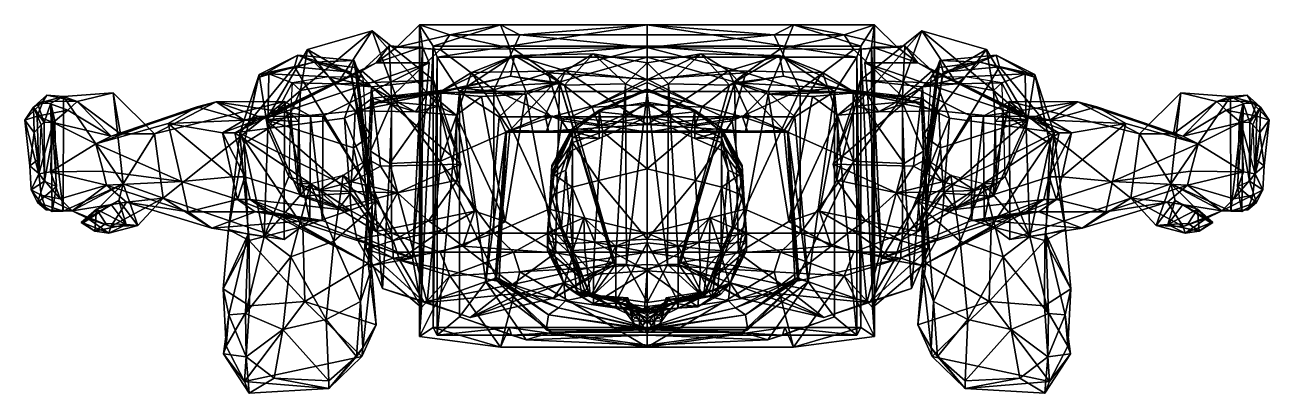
# Model space of a CAD drawing. Extents: x -3.92 to 3.92, y -1.16 to 1.17.
import ezdxf

# ---------------------------------------------------------------- set-up
doc = ezdxf.new("R2010")
doc.units = 0

# ---------------------------------------------------------------- blocks, each defined once
blk = doc.blocks.new('Cube')
at = {"layer": 'Meshes'}
mesh = blk.add_polyface(dxfattribs=at)
corners = [(-1.373372, 0.78206, 1.612115), (-1.706766, 0.781637, 2.048761), (-1.415087, 0.88395, 1.676785), (-1.577044, 0.88203, 2.254916), (-1.242259, 0.958495, 2.258084), (-1.432849, 1.021871, 1.68875), (-1.303426, 0.866958, 2.474197), (-1.609944, 0.567757, 2.657402), (-0.964696, 0.612161, 2.725745), (-1.180923, 0.60118, 0.977896), (-1.322887, 0.817465, 1.358009), (-0.853262, 0.817465, 1.349837), (-0.761695, 0.60118, 0.970737), (-0.931527, 0.441318, 0.678885), (-0.600835, 0.441318, 0.678885), (-1.105152, 0.721459, -0.763349), (-0.51345, 0.731569, -0.767346), (-0.834027, 0.82942, -1.277728), (-0.86511, 0.356437, -0.233447), (-0.641583, 0.450413, -0.233447), (-0.84071, 0.870977, 2.482102), (-0.801257, 0.958495, 2.285171), (-0.924187, 1.021871, 1.683001), (-1.34764, 0.886755, 1.50355), (-0.869228, 0.886755, 1.504915), (-0.535975, 0.415667, 2.956937), (-0.622229, 0.719049, 2.721795), (-1.735168, 0.631855, -6.793562), (-1.346424, 0.673793, -5.361043), (-1.173686, 0.142995, -5.408196), (-1.731555, 0.983348, -5.253246), (-1.310858, 0.51011, -4.377701), (-1.458907, 0.474171, -3.998127), (-1.202508, 0.451519, -4.069892), (-1.567257, 0.532761, -4.305936), (-1.376909, 0.598823, -3.689046), (-1.043315, 0.569351, -3.782417), (-1.729586, 0.531023, -3.540801), (-1.175863, 0.621556, -2.616659), (-0.76254, 0.584073, -2.769218), (-1.607751, 0.535326, -2.392582), (-1.298737, 0.601311, -1.408958), (-0.859678, 0.698916, -1.741445), (-0.550654, 0.656488, -1.990593), (-0.520507, 0.641489, -1.659853), (-1.301802, 0.161581, -1.34299)]
mesh.append_faces([[corners[k] for k in face] for face in [(0, 1, 2), (3, 4, 5), (2, 3, 5), (3, 6, 4), (7, 8, 6), (9, 10, 11), (12, 9, 11), (13, 9, 12), (14, 13, 12), (15, 16, 17), (16, 18, 19), (16, 15, 18), (4, 6, 20), (21, 4, 20), (22, 4, 21), (22, 5, 4), (23, 5, 22), (24, 23, 22), (25, 26, 8), (8, 20, 6), (8, 26, 20), (24, 11, 10), (23, 24, 10), (27, 28, 29), (28, 30, 31), (29, 28, 31), (31, 32, 33), (31, 34, 32), (33, 35, 36), (33, 32, 35), (35, 37, 38), (35, 38, 39), (36, 35, 39), (40, 41, 42), (38, 40, 42), (38, 42, 43), (39, 38, 43), (41, 15, 17), (42, 41, 17), (42, 17, 44), (43, 42, 44), (41, 45, 15)]])
mesh = blk.add_polyface(dxfattribs=at)
corners = [(-0.627398, -0.367466, 4.069356), (-0.599877, 0.064049, 3.818576), (-0.627398, -0.289998, 3.762071), (-0.599877, 0.124153, 4.125861), (-0.627398, -0.401982, 4.21578), (-0.599877, 0.135125, 4.272285), (-0.627398, -0.343069, 4.285899), (-0.601371, -0.054798, 4.390305), (-0.599877, 0.088533, 4.342404), (-0.622534, -0.238342, 4.357567), (-1.478766, -0.449127, 1.596035), (-1.415087, 0.88395, 1.676785), (-1.420644, -0.76095, 1.684977), (-1.373372, 0.78206, 1.612115), (-1.432849, 1.021871, 1.68875), (-1.609944, 0.567757, 2.657402), (-0.964695, -0.29284, 2.566086), (-0.964696, 0.612161, 2.725745), (-1.609349, -0.29284, 2.525285), (-0.620041, 0.351496, -0.053148), (-0.641583, 0.450413, -0.233447), (-0.86511, 0.356437, -0.233447), (-0.885078, 0.351496, -0.053148), (-0.636479, 0.345812, 0.154294), (-0.889989, 0.345812, 0.154294), (-0.931527, 0.441318, 0.678885), (-0.600835, 0.441318, 0.678885), (-1.322886, -0.936249, 1.358009), (-1.322887, 0.817465, 1.358009), (-1.180923, 0.60118, 0.977896), (-1.015113, -0.598255, 0.678885), (-0.932091, -0.57726, -0.035337), (-0.948697, -0.572765, -0.233447), (-1.679487, 0.13056, -6.709111), (-1.173686, 0.142995, -5.408196), (-1.571682, -0.036973, -5.329248), (-1.195858, 0.041894, -4.389563), (-1.377707, -0.21463, -4.356534), (-1.310858, 0.51011, -4.377701), (-1.087509, -0.153408, -4.101284), (-1.202508, 0.451519, -4.069892), (-1.043315, 0.569351, -3.782417), (-0.893692, -0.217705, -3.823261), (-0.76254, 0.584073, -2.769218), (-0.577051, -0.416924, -2.836332), (-0.550654, 0.656488, -1.990593), (-1.620253, 0.146846, -2.335595), (-1.301802, 0.161581, -1.34299), (-1.298737, 0.601311, -1.408958), (-1.385389, -0.729011, -1.520337), (-1.105152, 0.721459, -0.763349), (-1.432848, -0.944433, 1.698649), (-1.34764, 0.886755, 1.50355), (-0.616778, -0.139994, 2.871248), (-0.535975, 0.415667, 2.956937), (-1.347639, -0.886756, 1.50355)]
mesh.append_faces([[corners[k] for k in face] for face in [(0, 1, 2), (0, 3, 1), (4, 5, 3), (6, 5, 4), (7, 8, 6), (9, 7, 6), (10, 11, 12), (10, 13, 11), (12, 11, 14), (15, 16, 17), (15, 18, 16), (19, 20, 21), (22, 19, 21), (23, 19, 22), (24, 23, 22), (24, 25, 26), (23, 24, 26), (27, 28, 29), (30, 29, 25), (31, 24, 22), (32, 22, 21), (33, 34, 35), (35, 36, 37), (35, 34, 36), (34, 38, 36), (37, 36, 39), (36, 40, 39), (36, 38, 40), (40, 41, 42), (39, 40, 42), (42, 43, 44), (42, 41, 43), (44, 43, 45), (46, 47, 48), (46, 49, 47), (47, 21, 50), (47, 32, 21), (30, 25, 24), (51, 14, 52), (53, 17, 16), (53, 54, 17), (55, 52, 28)]])
mesh = blk.add_polyface(dxfattribs=at)
corners = [(-1.600108, -0.449704, 2.288909), (-1.242258, -0.560993, 2.299163), (-1.303425, -0.411623, 2.474197), (-1.420644, -0.76095, 1.684977), (-1.432848, -0.944433, 1.698649), (-1.432849, 1.021871, 1.68875), (-1.609349, -0.29284, 2.525285), (-0.964695, -0.29284, 2.566086), (-1.180922, -0.820662, 0.994879), (-0.853262, -0.936249, 1.349837), (-1.322886, -0.936249, 1.358009), (-0.761695, -0.964468, 0.98772), (-1.015113, -0.598255, 0.678885), (-0.600835, -0.916452, 0.678885), (-0.957576, -0.582432, 0.172104), (-0.840709, -0.411623, 2.466025), (-0.801257, -0.535571, 2.32625), (-0.924187, -1.011478, 1.6929), (-1.347639, -0.886756, 1.50355), (-0.869227, -0.886756, 1.504915), (-1.180923, 0.60118, 0.977896), (-0.932091, -0.57726, -0.035337), (-0.889989, 0.345812, 0.154294), (-0.948697, -0.572765, -0.233447), (-0.885078, 0.351496, -0.053148), (-1.377707, -0.21463, -4.356534), (-1.293105, -0.273221, -4.048725), (-1.599007, -0.339033, -4.000779), (-1.087509, -0.153408, -4.101284), (-1.161252, -0.373591, -3.754878), (-1.55919, -0.459217, -3.692497), (-0.893692, -0.217705, -3.823261), (-0.846769, -0.615182, -2.714307), (-1.40729, -0.724084, -2.60235), (-0.577051, -0.416924, -2.836332), (-0.589072, -0.700977, -1.882629), (-1.115148, -0.824245, -1.681281), (-1.666604, -0.63995, -2.502485), (-1.385389, -0.729011, -1.520337), (-0.796046, -0.671149, -1.005469), (-1.301802, 0.161581, -1.34299), (-1.34764, 0.886755, 1.50355), (-1.322887, 0.817465, 1.358009)]
mesh.append_faces([[corners[k] for k in face] for face in [(0, 1, 2), (3, 4, 1), (0, 3, 1), (3, 5, 4), (6, 2, 7), (8, 9, 10), (8, 11, 9), (12, 11, 8), (13, 12, 14), (1, 15, 2), (1, 16, 15), (17, 16, 1), (18, 19, 17), (7, 2, 15), (19, 10, 9), (19, 18, 10), (8, 10, 20), (12, 8, 20), (21, 14, 22), (23, 21, 24), (25, 26, 27), (25, 28, 26), (26, 29, 30), (27, 26, 30), (28, 31, 29), (26, 28, 29), (30, 32, 33), (30, 29, 32), (29, 34, 32), (29, 31, 34), (32, 35, 36), (33, 32, 36), (37, 36, 38), (37, 33, 36), (38, 39, 23), (38, 36, 39), (40, 38, 23), (14, 12, 22), (18, 4, 41), (18, 42, 10), (4, 17, 1), (18, 17, 4)]])
mesh = blk.add_polyface(dxfattribs=at)
corners = [(0, 0.534952, 4.568282), (0, 0.617598, 4.431037), (-0.302159, 0.483614, 4.455084), (-0.278721, 0.348138, 4.626844), (-0.468463, 0.370811, 4.468319), (0, 0.610499, 4.14444), (-0.302159, 0.473098, 4.168487), (-0.468463, 0.349335, 4.181722), (0, 0.441149, 3.542988), (-0.302159, 0.30605, 3.567035), (0, 0.520507, 3.121778), (-0.302159, 0.385408, 3.145825), (-0.761695, 0.60118, 0.970737), (-0.853262, 0.817465, 1.349837), (0, 0.817465, 1.334988), (0, 0.60118, 0.957729), (-0.600835, 0.441318, 0.678885), (0, 0.441318, 0.678885), (-0.620041, 0.351496, -0.053148), (0, 0.392742, -0.233448), (-0.641583, 0.450413, -0.233447), (0, 0.78226, -1.283302), (0, 0.592909, -1.659853), (-0.136354, 0.650581, -1.659853), (-0.338574, 0.839016, -1.279707), (-0.520507, 0.641489, -1.659853), (-0.834027, 0.82942, -1.277728), (0, 0.675747, -0.774609), (-0.51345, 0.731569, -0.767346), (0, 0.345812, 0.154294), (-0.636479, 0.345812, 0.154294), (-0.801257, 0.958495, 2.285171), (-0.84071, 0.870977, 2.482102), (0, 0.87828, 2.496464), (0, 0.958495, 2.334383), (0, 1.021871, 1.672556), (-0.924187, 1.021871, 1.683001), (-0.869228, 0.886755, 1.504915), (0, 0.886755, 1.507394), (0, 0.659087, 2.876531), (-0.345704, 0.502081, 2.928393), (-0.535975, 0.415667, 2.956937), (0, 0.678885, 2.714618), (-0.622229, 0.719049, 2.721795)]
mesh.append_faces([[corners[k] for k in face] for face in [(0, 1, 2), (3, 0, 2), (3, 2, 4), (1, 5, 6), (2, 1, 6), (2, 6, 7), (4, 2, 7), (6, 8, 9), (6, 5, 8), (8, 10, 11), (9, 8, 11), (12, 13, 14), (15, 12, 14), (16, 12, 15), (17, 16, 15), (18, 19, 20), (21, 22, 23), (24, 21, 23), (24, 23, 25), (26, 24, 25), (27, 21, 24), (28, 27, 24), (28, 24, 26), (28, 20, 19), (27, 28, 19), (29, 16, 17), (29, 30, 16), (31, 32, 33), (34, 31, 33), (35, 31, 34), (35, 36, 31), (37, 36, 35), (38, 37, 35), (10, 39, 40), (11, 10, 40), (11, 40, 41), (40, 42, 43), (40, 39, 42), (41, 40, 43), (43, 33, 32), (43, 42, 33), (38, 14, 13), (37, 38, 13)]])
mesh = blk.add_polyface(dxfattribs=at)
corners = [(0.302159, 0.483614, 4.455084), (0, 0.617598, 4.431037), (0, 0.534952, 4.568282), (0.278721, 0.348138, 4.626844), (0.468463, 0.370811, 4.468319), (0.302159, 0.473098, 4.168487), (0, 0.610499, 4.14444), (0.468463, 0.349335, 4.181722), (0.302159, 0.30605, 3.567035), (0, 0.441149, 3.542988), (0.302159, 0.385408, 3.145825), (0, 0.520507, 3.121778), (0, 0.817465, 1.334988), (0.853262, 0.817465, 1.349837), (0.761695, 0.60118, 0.970737), (0, 0.60118, 0.957729), (0.600835, 0.441318, 0.678885), (0, 0.441318, 0.678885), (0.641583, 0.450413, -0.233447), (0, 0.392742, -0.233448), (0.620041, 0.351496, -0.053148), (0.136354, 0.650581, -1.659853), (0, 0.592909, -1.659853), (0, 0.78226, -1.283302), (0.338574, 0.839016, -1.279707), (0.520507, 0.641489, -1.659853), (0.834027, 0.82942, -1.277728), (0, 0.675747, -0.774609), (0.51345, 0.731569, -0.767346), (0, 0.345812, 0.154294), (0.636479, 0.345812, 0.154294), (0, 0.87828, 2.496464), (0.84071, 0.870977, 2.482102), (0.801257, 0.958495, 2.285171), (0, 0.958495, 2.334383), (0, 1.021871, 1.672556), (0.924187, 1.021871, 1.683001), (0.869228, 0.886755, 1.504915), (0, 0.886755, 1.507394), (0.345704, 0.502081, 2.928393), (0, 0.659087, 2.876531), (0.535975, 0.415667, 2.956937), (0.622229, 0.719049, 2.721795), (0, 0.678885, 2.714618)]
mesh.append_faces([[corners[k] for k in face] for face in [(0, 1, 2), (0, 2, 3), (4, 0, 3), (5, 6, 1), (5, 1, 0), (7, 5, 0), (7, 0, 4), (8, 9, 5), (9, 6, 5), (10, 11, 9), (12, 13, 14), (12, 14, 15), (15, 14, 16), (15, 16, 17), (18, 19, 20), (21, 22, 23), (21, 23, 24), (25, 21, 24), (25, 24, 26), (24, 23, 27), (24, 27, 28), (26, 24, 28), (19, 18, 28), (19, 28, 27), (17, 16, 29), (16, 30, 29), (31, 32, 33), (31, 33, 34), (34, 33, 35), (33, 36, 35), (35, 36, 37), (35, 37, 38), (39, 40, 11), (39, 11, 10), (41, 39, 10), (42, 43, 39), (43, 40, 39), (42, 39, 41), (32, 31, 42), (31, 43, 42), (13, 12, 38), (13, 38, 37)]])
mesh = blk.add_polyface(dxfattribs=at)
corners = [(1.432849, 1.021871, 1.68875), (1.242259, 0.958495, 2.258084), (1.577044, 0.88203, 2.254916), (1.415087, 0.88395, 1.676785), (1.303426, 0.866958, 2.474197), (0.964696, 0.612161, 2.725745), (1.609944, 0.567757, 2.657402), (0.853262, 0.817465, 1.349837), (1.322887, 0.817465, 1.358009), (1.180923, 0.60118, 0.977896), (0.761695, 0.60118, 0.970737), (0.931527, 0.441318, 0.678885), (0.600835, 0.441318, 0.678885), (0.834027, 0.82942, -1.277728), (0.51345, 0.731569, -0.767346), (1.105152, 0.721459, -0.763349), (0.641583, 0.450413, -0.233447), (0.86511, 0.356437, -0.233447), (0.84071, 0.870977, 2.482102), (0.801257, 0.958495, 2.285171), (0.924187, 1.021871, 1.683001), (1.34764, 0.886755, 1.50355), (0.869228, 0.886755, 1.504915), (0.622229, 0.719049, 2.721795), (0.535975, 0.415667, 2.956937), (1.173686, 0.142995, -5.408196), (1.346424, 0.673793, -5.361043), (1.735168, 0.631855, -6.793562), (1.310858, 0.51011, -4.377701), (1.731555, 0.983348, -5.253246), (1.202508, 0.451519, -4.069892), (1.458907, 0.474171, -3.998127), (1.567257, 0.532761, -4.305936), (1.043315, 0.569351, -3.782417), (1.376909, 0.598823, -3.689046), (1.175863, 0.621556, -2.616659), (1.729586, 0.531023, -3.540801), (0.76254, 0.584073, -2.769218), (0.859678, 0.698916, -1.741445), (1.298737, 0.601311, -1.408958), (1.607751, 0.535326, -2.392582), (0.550654, 0.656488, -1.990593), (0.520507, 0.641489, -1.659853), (1.301802, 0.161581, -1.34299)]
mesh.append_faces([[corners[k] for k in face] for face in [(0, 1, 2), (0, 2, 3), (1, 4, 2), (4, 5, 6), (7, 8, 9), (7, 9, 10), (10, 9, 11), (10, 11, 12), (13, 14, 15), (16, 17, 14), (17, 15, 14), (18, 4, 1), (18, 1, 19), (19, 1, 20), (1, 0, 20), (20, 0, 21), (20, 21, 22), (5, 23, 24), (4, 18, 5), (18, 23, 5), (8, 7, 22), (8, 22, 21), (25, 26, 27), (28, 29, 26), (28, 26, 25), (30, 31, 28), (31, 32, 28), (33, 34, 30), (34, 31, 30), (35, 36, 34), (37, 35, 34), (37, 34, 33), (38, 39, 40), (38, 40, 35), (41, 38, 35), (41, 35, 37), (13, 15, 39), (13, 39, 38), (42, 13, 38), (42, 38, 41), (15, 17, 43), (15, 43, 39)]])
mesh = blk.add_polyface(dxfattribs=at)
corners = [(0.627398, -0.289998, 3.762071), (0.599877, 0.064049, 3.818576), (0.627398, -0.367466, 4.069356), (0.599877, 0.124153, 4.125861), (0.599877, 0.135125, 4.272285), (0.627398, -0.401982, 4.21578), (0.627398, -0.343069, 4.285899), (0.599877, 0.088533, 4.342404), (0.601371, -0.054798, 4.390305), (0.622534, -0.238342, 4.357567), (1.420644, -0.76095, 1.684977), (1.415087, 0.88395, 1.676785), (1.478766, -0.449127, 1.596035), (1.373372, 0.78206, 1.612115), (1.432849, 1.021871, 1.68875), (0.964696, 0.612161, 2.725745), (0.964695, -0.29284, 2.566086), (1.609944, 0.567757, 2.657402), (1.609349, -0.29284, 2.525285), (0.86511, 0.356437, -0.233447), (0.641583, 0.450413, -0.233447), (0.620041, 0.351496, -0.053148), (0.885078, 0.351496, -0.053148), (0.636479, 0.345812, 0.154294), (0.889989, 0.345812, 0.154294), (0.600835, 0.441318, 0.678885), (0.931527, 0.441318, 0.678885), (1.180923, 0.60118, 0.977896), (1.322887, 0.817465, 1.358009), (1.322886, -0.936249, 1.358009), (1.015113, -0.598255, 0.678885), (0.932091, -0.57726, -0.035337), (0.948697, -0.572765, -0.233447), (1.571682, -0.036973, -5.329248), (1.173686, 0.142995, -5.408196), (1.679487, 0.13056, -6.709111), (1.377707, -0.21463, -4.356534), (1.195858, 0.041894, -4.389563), (1.310858, 0.51011, -4.377701), (1.087509, -0.153408, -4.101284), (1.202508, 0.451519, -4.069892), (0.893692, -0.217705, -3.823261), (1.043315, 0.569351, -3.782417), (0.577051, -0.416924, -2.836332), (0.76254, 0.584073, -2.769218), (0.550654, 0.656488, -1.990593), (1.298737, 0.601311, -1.408958), (1.301802, 0.161581, -1.34299), (1.620253, 0.146846, -2.335595), (1.385389, -0.729011, -1.520337), (1.34764, 0.886755, 1.50355), (1.432848, -0.944433, 1.698649), (0.616778, -0.139994, 2.871248), (0.535975, 0.415667, 2.956937), (1.347639, -0.886756, 1.50355)]
mesh.append_faces([[corners[k] for k in face] for face in [(0, 1, 2), (1, 3, 2), (3, 4, 5), (5, 4, 6), (4, 7, 6), (6, 7, 8), (6, 8, 9), (10, 11, 12), (11, 13, 12), (14, 11, 10), (15, 16, 17), (16, 18, 17), (19, 20, 21), (19, 21, 22), (22, 21, 23), (22, 23, 24), (25, 26, 24), (25, 24, 23), (27, 28, 29), (26, 27, 30), (22, 24, 31), (19, 22, 32), (33, 34, 35), (36, 37, 33), (37, 34, 33), (37, 38, 34), (39, 37, 36), (39, 40, 37), (40, 38, 37), (41, 42, 40), (41, 40, 39), (43, 44, 41), (44, 42, 41), (45, 44, 43), (46, 47, 48), (47, 49, 48), (19, 32, 47), (24, 26, 30), (50, 14, 51), (16, 15, 52), (15, 53, 52), (28, 50, 54)]])
mesh = blk.add_polyface(dxfattribs=at)
corners = [(1.303425, -0.411623, 2.474197), (1.242258, -0.560993, 2.299163), (1.600108, -0.449704, 2.288909), (1.432848, -0.944433, 1.698649), (1.420644, -0.76095, 1.684977), (1.432849, 1.021871, 1.68875), (0.964695, -0.29284, 2.566086), (1.609349, -0.29284, 2.525285), (1.322886, -0.936249, 1.358009), (0.853262, -0.936249, 1.349837), (1.180922, -0.820662, 0.994879), (0.761695, -0.964468, 0.98772), (1.015113, -0.598255, 0.678885), (0.957576, -0.582432, 0.172104), (0.600835, -0.916452, 0.678885), (0.840709, -0.411623, 2.466025), (0.801257, -0.535571, 2.32625), (0.924187, -1.011478, 1.6929), (1.347639, -0.886756, 1.50355), (0.869227, -0.886756, 1.504915), (1.180923, 0.60118, 0.977896), (0.889989, 0.345812, 0.154294), (0.932091, -0.57726, -0.035337), (0.885078, 0.351496, -0.053148), (0.948697, -0.572765, -0.233447), (1.599007, -0.339033, -4.000779), (1.293105, -0.273221, -4.048725), (1.377707, -0.21463, -4.356534), (1.087509, -0.153408, -4.101284), (1.55919, -0.459217, -3.692497), (1.161252, -0.373591, -3.754878), (0.893692, -0.217705, -3.823261), (1.40729, -0.724084, -2.60235), (0.846769, -0.615182, -2.714307), (0.577051, -0.416924, -2.836332), (1.115148, -0.824245, -1.681281), (0.589072, -0.700977, -1.882629), (1.385389, -0.729011, -1.520337), (1.666604, -0.63995, -2.502485), (0.796046, -0.671149, -1.005469), (1.301802, 0.161581, -1.34299), (1.34764, 0.886755, 1.50355), (1.322887, 0.817465, 1.358009)]
mesh.append_faces([[corners[k] for k in face] for face in [(0, 1, 2), (1, 3, 4), (1, 4, 2), (3, 5, 4), (6, 0, 7), (8, 9, 10), (9, 11, 10), (10, 11, 12), (13, 12, 14), (0, 15, 1), (15, 16, 1), (1, 16, 17), (1, 17, 3), (3, 17, 18), (17, 19, 18), (15, 0, 6), (9, 8, 19), (8, 18, 19), (20, 8, 10), (20, 10, 12), (21, 13, 22), (23, 22, 24), (25, 26, 27), (26, 28, 27), (29, 30, 26), (29, 26, 25), (30, 31, 28), (30, 28, 26), (32, 33, 29), (33, 30, 29), (33, 34, 30), (34, 31, 30), (35, 36, 33), (35, 33, 32), (37, 35, 38), (35, 32, 38), (24, 39, 37), (39, 35, 37), (24, 37, 40), (21, 12, 13), (41, 3, 18), (8, 42, 18)]])
mesh = blk.add_polyface(dxfattribs=at)
corners = [(-1.707766, -0.089554, -7.921942), (-1.866604, 0.724302, -7.961613), (-2.220997, 0.756358, -7.937686), (-2.564892, 0.337771, -7.901102), (-1.845332, 0.796205, -7.818512), (-2.199724, 0.82984, -7.831677), (-2.450443, 0.689946, -7.874859), (-2.443192, 0.709056, -7.584347), (-2.096442, 0.786826, -7.524027), (-2.382426, 0.712671, -7.441947), (-1.828701, 0.749811, -7.565182), (-2.390396, 0.366661, -7.263831), (-2.247364, 0.46415, -6.974963), (-2.257333, 0.065535, -7.036491), (-2.236752, 0.656633, -7.014215), (-1.789343, 0.688909, -7.137147), (-2.005678, 0.694931, -7.094064), (-2.2835, 0.538297, -0.331851), (-2.121558, 0.445306, 0.228732), (-2.124197, -0.212371, 0.20835), (-2.448338, 0.443466, 0.380991), (-2.369824, 0.443466, 0.553722), (-2.043044, 0.445306, 0.401463), (-2.045683, -0.212371, 0.38108), (-1.373372, 0.78206, 1.612115), (-2.459382, 0.419873, 0.59743), (-1.796561, 0.732591, 2.171437), (-1.706766, 0.781637, 2.048761), (-2.597244, 0.341016, 0.704223), (-1.864951, -0.150922, 2.288819), (-1.906521, 0.433323, 2.414227), (-2.182577, 0.607443, -6.672872), (-1.951503, 0.650626, -6.750188), (-2.193189, 0.412894, -6.645649), (-2.203158, 0.018869, -6.731816), (-2.138715, 0.866704, -5.082099), (-1.731555, 0.983348, -5.253246), (-2.399834, 0.423213, -5.031453), (-2.183925, -0.059456, -5.185843), (-1.848628, 0.245883, -4.158278), (-1.838322, 0.480651, -4.191996), (-1.86842, -0.03868, -4.261063)]
mesh.append_faces([[corners[k] for k in face] for face in [(0, 1, 2), (0, 2, 3), (1, 4, 5), (2, 1, 5), (6, 2, 5), (7, 8, 9), (7, 5, 8), (4, 10, 8), (5, 4, 8), (11, 12, 13), (11, 14, 12), (11, 9, 14), (8, 15, 16), (8, 10, 15), (9, 16, 14), (9, 8, 16), (17, 18, 19), (20, 21, 22), (18, 20, 22), (18, 22, 23), (22, 21, 24), (25, 26, 27), (21, 25, 27), (28, 29, 30), (28, 30, 26), (25, 28, 26), (14, 31, 32), (16, 14, 32), (12, 33, 31), (14, 12, 31), (12, 34, 33), (12, 13, 34), (31, 35, 36), (32, 31, 36), (31, 37, 35), (31, 33, 37), (33, 38, 37), (33, 34, 38), (37, 39, 40), (35, 37, 40), (37, 41, 39), (37, 38, 41)]])
mesh = blk.add_polyface(dxfattribs=at)
corners = [(-1.866604, 0.724302, -7.961613), (-1.731704, -0.114817, -7.672241), (-1.845332, 0.796205, -7.818512), (-1.707766, -0.089554, -7.921942), (-1.7603, -0.157992, -7.367182), (-1.828701, 0.749811, -7.565182), (-1.759474, 0.175213, -7.072292), (-1.789343, 0.688909, -7.137147), (-2.369824, 0.443466, 0.553722), (-1.706766, 0.781637, 2.048761), (-1.373372, 0.78206, 1.612115), (-2.043044, 0.445306, 0.401463), (-1.478766, -0.449127, 1.596035), (-1.577044, 0.88203, 2.254916), (-1.415087, 0.88395, 1.676785), (-1.624329, 0.890157, 2.259058), (-1.796561, 0.732591, 2.171437), (-1.906521, 0.433323, 2.414227), (-1.609349, -0.29284, 2.525285), (-1.609944, 0.567757, 2.657402), (-1.303426, 0.866958, 2.474197), (-2.005678, 0.694931, -7.094064), (-1.951503, 0.650626, -6.750188), (-1.735168, 0.631855, -6.793562), (-1.679487, 0.13056, -6.709111), (-1.860407, 0.031273, -6.785388), (-1.914582, 0.074587, -7.09073), (-1.731555, 0.983348, -5.253246), (-1.346424, 0.673793, -5.361043), (-1.173686, 0.142995, -5.408196), (-2.138715, 0.866704, -5.082099), (-1.838322, 0.480651, -4.191996), (-1.567257, 0.532761, -4.305936), (-1.310858, 0.51011, -4.377701), (-1.729972, 0.558772, -3.877676), (-1.458907, 0.474171, -3.998127), (-1.740279, 0.324004, -3.843959), (-1.848628, 0.245883, -4.158278), (-1.76007, -0.151477, -3.946744), (-1.729586, 0.531023, -3.540801), (-1.376909, 0.598823, -3.689046), (-1.742995, 0.225572, -3.496932), (-1.607751, 0.535326, -2.392582), (-1.175863, 0.621556, -2.616659), (-1.620253, 0.146846, -2.335595), (-1.298737, 0.601311, -1.408958)]
mesh.append_faces([[corners[k] for k in face] for face in [(0, 1, 2), (0, 3, 1), (1, 4, 5), (2, 1, 5), (5, 6, 7), (5, 4, 6), (8, 9, 10), (11, 10, 12), (9, 13, 14), (9, 15, 13), (9, 16, 15), (17, 18, 19), (16, 19, 15), (16, 17, 19), (13, 15, 20), (15, 19, 20), (21, 22, 23), (7, 21, 23), (6, 24, 25), (26, 6, 25), (6, 23, 24), (6, 7, 23), (22, 27, 28), (23, 22, 28), (24, 23, 29), (30, 31, 32), (27, 30, 32), (27, 32, 33), (31, 34, 35), (32, 31, 35), (31, 36, 34), (31, 37, 36), (37, 38, 36), (34, 39, 40), (35, 34, 40), (36, 41, 39), (34, 36, 39), (36, 38, 41), (39, 42, 43), (41, 44, 42), (39, 41, 42), (42, 44, 45)]])
mesh = blk.add_polyface(dxfattribs=at)
corners = [(1.845332, 0.796205, -7.818512), (1.731704, -0.114817, -7.672241), (1.866604, 0.724302, -7.961613), (1.707766, -0.089554, -7.921942), (1.828701, 0.749811, -7.565182), (1.7603, -0.157992, -7.367182), (1.789343, 0.688909, -7.137147), (1.759474, 0.175213, -7.072292), (1.373372, 0.78206, 1.612115), (1.706766, 0.781637, 2.048761), (2.369824, 0.443466, 0.553722), (1.478766, -0.449127, 1.596035), (2.043044, 0.445306, 0.401463), (1.415087, 0.88395, 1.676785), (1.577044, 0.88203, 2.254916), (1.624329, 0.890157, 2.259058), (1.796561, 0.732591, 2.171437), (1.609944, 0.567757, 2.657402), (1.609349, -0.29284, 2.525285), (1.906521, 0.433323, 2.414227), (1.303426, 0.866958, 2.474197), (1.735168, 0.631855, -6.793562), (1.951503, 0.650626, -6.750188), (2.005678, 0.694931, -7.094064), (1.860407, 0.031273, -6.785388), (1.679487, 0.13056, -6.709111), (1.346424, 0.673793, -5.361043), (1.731555, 0.983348, -5.253246), (1.173686, 0.142995, -5.408196), (1.567257, 0.532761, -4.305936), (1.838322, 0.480651, -4.191996), (2.138715, 0.866704, -5.082099), (1.310858, 0.51011, -4.377701), (1.458907, 0.474171, -3.998127), (1.729972, 0.558772, -3.877676), (1.740279, 0.324004, -3.843959), (1.848628, 0.245883, -4.158278), (1.76007, -0.151477, -3.946744), (1.376909, 0.598823, -3.689046), (1.729586, 0.531023, -3.540801), (1.742995, 0.225572, -3.496932), (1.175863, 0.621556, -2.616659), (1.607751, 0.535326, -2.392582), (1.620253, 0.146846, -2.335595), (1.298737, 0.601311, -1.408958)]
mesh.append_faces([[corners[k] for k in face] for face in [(0, 1, 2), (1, 3, 2), (4, 5, 1), (4, 1, 0), (6, 7, 4), (7, 5, 4), (8, 9, 10), (11, 8, 12), (13, 14, 9), (13, 9, 8), (14, 15, 9), (15, 16, 9), (17, 18, 19), (15, 17, 16), (17, 19, 16), (20, 15, 14), (20, 17, 15), (21, 22, 23), (21, 23, 6), (24, 25, 7), (25, 21, 7), (21, 6, 7), (26, 27, 22), (26, 22, 21), (28, 21, 25), (29, 30, 31), (29, 31, 27), (32, 29, 27), (33, 34, 30), (33, 30, 29), (34, 35, 30), (35, 36, 30), (35, 37, 36), (38, 39, 34), (38, 34, 33), (39, 40, 35), (39, 35, 34), (40, 37, 35), (41, 42, 39), (42, 43, 40), (42, 40, 39), (44, 43, 42)]])
mesh = blk.add_polyface(dxfattribs=at)
corners = [(2.220997, 0.756358, -7.937686), (1.866604, 0.724302, -7.961613), (1.707766, -0.089554, -7.921942), (2.564892, 0.337771, -7.901102), (2.199724, 0.82984, -7.831677), (1.845332, 0.796205, -7.818512), (2.450443, 0.689946, -7.874859), (2.382426, 0.712671, -7.441947), (2.096442, 0.786826, -7.524027), (2.443192, 0.709056, -7.584347), (1.828701, 0.749811, -7.565182), (2.257333, 0.065535, -7.036491), (2.247364, 0.46415, -6.974963), (2.390396, 0.366661, -7.263831), (2.236752, 0.656633, -7.014215), (2.005678, 0.694931, -7.094064), (1.789343, 0.688909, -7.137147), (2.124197, -0.212371, 0.20835), (2.121558, 0.445306, 0.228732), (2.2835, 0.538297, -0.331851), (2.043044, 0.445306, 0.401463), (2.369824, 0.443466, 0.553722), (2.448338, 0.443466, 0.380991), (2.045683, -0.212371, 0.38108), (1.373372, 0.78206, 1.612115), (1.706766, 0.781637, 2.048761), (1.796561, 0.732591, 2.171437), (2.459382, 0.419873, 0.59743), (1.906521, 0.433323, 2.414227), (1.864951, -0.150922, 2.288819), (2.597244, 0.341016, 0.704223), (1.951503, 0.650626, -6.750188), (2.182577, 0.607443, -6.672872), (2.193189, 0.412894, -6.645649), (2.203158, 0.018869, -6.731816), (1.731555, 0.983348, -5.253246), (2.138715, 0.866704, -5.082099), (2.399834, 0.423213, -5.031453), (2.183925, -0.059456, -5.185843), (1.838322, 0.480651, -4.191996), (1.848628, 0.245883, -4.158278), (1.86842, -0.03868, -4.261063)]
mesh.append_faces([[corners[k] for k in face] for face in [(0, 1, 2), (3, 0, 2), (4, 5, 1), (4, 1, 0), (4, 0, 6), (7, 8, 9), (8, 4, 9), (8, 10, 5), (8, 5, 4), (11, 12, 13), (12, 14, 13), (14, 7, 13), (15, 16, 8), (16, 10, 8), (14, 15, 7), (15, 8, 7), (17, 18, 19), (20, 21, 22), (20, 22, 18), (23, 20, 18), (24, 21, 20), (25, 26, 27), (25, 27, 21), (28, 29, 30), (26, 28, 30), (26, 30, 27), (31, 32, 14), (31, 14, 15), (32, 33, 12), (32, 12, 14), (33, 34, 12), (34, 11, 12), (35, 36, 32), (35, 32, 31), (36, 37, 32), (37, 33, 32), (37, 38, 33), (38, 34, 33), (39, 40, 37), (39, 37, 36), (40, 41, 37), (41, 38, 37)]])
mesh = blk.add_polyface(dxfattribs=at)
corners = [(-2.220997, 0.756358, -7.937686), (-2.450443, 0.689946, -7.874859), (-2.564892, 0.337771, -7.901102), (-2.637513, -0.268887, -7.881016), (-2.538553, 0.274594, -7.711964), (-2.443192, 0.709056, -7.584347), (-2.199724, 0.82984, -7.831677), (-2.382426, 0.712671, -7.441947), (-2.390396, 0.366661, -7.263831), (-2.411655, -0.312604, -7.381032), (-3.676681, 0.570153, -2.119983), (-3.363061, 0.593387, -1.741405), (-3.301651, 0.019242, -1.817638), (-3.318709, 0.333803, -1.211837), (-3.104249, 0.334936, -1.26977), (-3.590799, 0.538983, -1.724747), (-3.377693, 0.319265, -1.194758), (-3.649318, 0.484857, -1.70785), (-3.04906, -0.070326, -1.292024), (-3.758304, 0.095104, -1.673445), (-3.406646, 0.010836, -1.180681), (-3.428131, 0.099657, -1.176282), (-3.741856, 0.405653, -1.678175), (-3.472663, 0.270673, -1.14448), (-2.715949, 0.535862, -0.130357), (-2.2835, 0.538297, -0.331851), (-2.834467, 0.50464, -0.072515), (-2.286993, -0.33205, -0.358825), (-2.934386, 0.033007, -0.014863), (-3.016908, 0.400284, 0.068812), (-2.448338, 0.443466, 0.380991), (-2.121558, 0.445306, 0.228732), (-2.537896, 0.419873, 0.424699), (-2.6134, 0.063484, 0.468264), (-2.675758, 0.341016, 0.531493), (-2.459382, 0.419873, 0.59743), (-2.369824, 0.443466, 0.553722), (-2.534885, 0.063484, 0.640995), (-2.597244, 0.341016, 0.704223)]
mesh.append_faces([[corners[k] for k in face] for face in [(0, 1, 2), (3, 2, 4), (1, 5, 4), (2, 1, 4), (1, 6, 5), (5, 7, 8), (4, 5, 8), (4, 8, 9), (10, 11, 12), (11, 13, 14), (11, 15, 13), (15, 16, 13), (15, 17, 16), (12, 14, 18), (12, 11, 14), (19, 20, 21), (22, 23, 16), (14, 24, 25), (14, 13, 24), (13, 26, 24), (13, 16, 26), (18, 25, 27), (18, 14, 25), (21, 20, 28), (23, 28, 29), (23, 21, 28), (23, 29, 26), (16, 23, 26), (24, 30, 31), (25, 24, 31), (24, 32, 30), (24, 26, 32), (29, 33, 34), (29, 28, 33), (29, 34, 32), (26, 29, 32), (32, 35, 36), (30, 32, 36), (34, 37, 38), (34, 33, 37), (34, 38, 35), (32, 34, 35)]])
mesh = blk.add_polyface(dxfattribs=at)
corners = [(2.564892, 0.337771, -7.901102), (2.450443, 0.689946, -7.874859), (2.220997, 0.756358, -7.937686), (2.538553, 0.274594, -7.711964), (2.637513, -0.268887, -7.881016), (2.443192, 0.709056, -7.584347), (2.199724, 0.82984, -7.831677), (2.390396, 0.366661, -7.263831), (2.382426, 0.712671, -7.441947), (2.411655, -0.312604, -7.381032), (2.257333, 0.065535, -7.036491), (3.301651, 0.019242, -1.817638), (3.363061, 0.593387, -1.741405), (3.676681, 0.570153, -2.119983), (3.104249, 0.334936, -1.26977), (3.318709, 0.333803, -1.211837), (3.590799, 0.538983, -1.724747), (3.377693, 0.319265, -1.194758), (3.04906, -0.070326, -1.292024), (3.428131, 0.099657, -1.176282), (3.406646, 0.010836, -1.180681), (3.758304, 0.095104, -1.673445), (3.472663, 0.270673, -1.14448), (3.741856, 0.405653, -1.678175), (2.2835, 0.538297, -0.331851), (2.715949, 0.535862, -0.130357), (2.834467, 0.50464, -0.072515), (2.286993, -0.33205, -0.358825), (2.934386, 0.033007, -0.014863), (3.016908, 0.400284, 0.068812), (2.121558, 0.445306, 0.228732), (2.448338, 0.443466, 0.380991), (2.537896, 0.419873, 0.424699), (2.675758, 0.341016, 0.531493), (2.6134, 0.063484, 0.468264), (2.369824, 0.443466, 0.553722), (2.459382, 0.419873, 0.59743), (2.597244, 0.341016, 0.704223), (2.534885, 0.063484, 0.640995)]
mesh.append_faces([[corners[k] for k in face] for face in [(0, 1, 2), (3, 0, 4), (3, 5, 1), (3, 1, 0), (5, 6, 1), (7, 8, 5), (7, 5, 3), (9, 7, 3), (10, 7, 9), (11, 12, 13), (14, 15, 12), (15, 16, 12), (15, 17, 16), (18, 14, 11), (14, 12, 11), (19, 20, 21), (17, 22, 23), (24, 25, 14), (25, 15, 14), (25, 26, 15), (26, 17, 15), (27, 24, 18), (24, 14, 18), (28, 20, 19), (29, 28, 22), (28, 19, 22), (26, 29, 22), (26, 22, 17), (30, 31, 25), (30, 25, 24), (31, 32, 25), (32, 26, 25), (33, 34, 29), (34, 28, 29), (32, 33, 29), (32, 29, 26), (35, 36, 32), (35, 32, 31), (37, 38, 33), (38, 34, 33), (36, 37, 33), (36, 33, 32)]])
mesh = blk.add_polyface(dxfattribs=at)
corners = [(-0.599877, 0.064049, 3.818576), (-0.512115, 0.104594, 3.603378), (-0.539637, -0.249453, 3.546873), (-0.627398, -0.289998, 3.762071), (-0.627398, -0.343069, 4.285899), (-0.599877, 0.088533, 4.342404), (-0.599877, 0.135125, 4.272285), (-0.468463, 0.311052, 3.15906), (-0.468321, -0.401972, 3.168496), (-0.468463, 0.231694, 3.58027), (-0.468463, 0.349335, 4.181722), (-0.599877, 0.124153, 4.125861), (-0.468463, 0.370811, 4.468319), (-0.468463, 0.279616, 4.605564), (-0.471389, -0.000926, 4.699318), (-0.601371, -0.054798, 4.390305), (-0.512811, -0.360179, 4.635242), (0, -0.330208, 4.721148), (0, 0.114531, 4.83441), (-0.306563, 0.040089, 4.761845), (-0.327711, -0.349512, 4.657393), (0, 0.534952, 4.568282), (-0.278721, 0.348138, 4.626844), (-0.302159, 0.30605, 3.567035), (-0.302159, 0.473098, 4.168487), (-0.302159, 0.385408, 3.145825), (-0.620041, 0.351496, -0.053148), (0, 0.351496, -0.053148), (0, 0.392742, -0.233448), (0, 0.345812, 0.154294), (-0.636479, 0.345812, 0.154294), (-0.199461, -0.48926, -1.99942), (-0.520507, 0.641489, -1.659853), (-0.136354, 0.650581, -1.659853), (-0.128652, -0.48926, -1.99942), (0, 0.592909, -1.659853), (0, -0.516506, -1.99942), (-0.535975, 0.415667, 2.956937), (-0.397822, -0.194254, 2.867095), (-0.616778, -0.139994, 2.871248), (-0.622228, -0.292839, 2.618815), (-0.577051, -0.416924, -2.836332), (-0.550654, 0.656488, -1.990593), (-0.212807, -0.476563, -2.100898)]
mesh.append_faces([[corners[k] for k in face] for face in [(0, 1, 2), (3, 0, 2), (4, 5, 6), (1, 7, 8), (2, 1, 8), (1, 9, 7), (1, 0, 9), (0, 10, 9), (0, 11, 10), (6, 12, 10), (11, 6, 10), (5, 13, 12), (6, 5, 12), (5, 14, 13), (5, 15, 14), (15, 16, 14), (17, 18, 19), (20, 17, 19), (20, 19, 14), (18, 21, 22), (19, 18, 22), (19, 22, 13), (14, 19, 13), (13, 22, 12), (10, 23, 9), (10, 24, 23), (23, 25, 7), (9, 23, 7), (26, 27, 28), (29, 27, 26), (30, 29, 26), (31, 32, 33), (34, 31, 33), (34, 33, 35), (36, 34, 35), (7, 25, 37), (38, 39, 40), (41, 42, 43), (42, 32, 31), (43, 42, 31), (7, 37, 39), (8, 7, 39)]])
mesh = blk.add_polyface(dxfattribs=at)
corners = [(0.539637, -0.249453, 3.546873), (0.512115, 0.104594, 3.603378), (0.599877, 0.064049, 3.818576), (0.627398, -0.289998, 3.762071), (0.468321, -0.401972, 3.168496), (0.468463, 0.311052, 3.15906), (0.468463, 0.231694, 3.58027), (0.468463, 0.349335, 4.181722), (0.599877, 0.124153, 4.125861), (0.468463, 0.370811, 4.468319), (0.599877, 0.135125, 4.272285), (0.468463, 0.279616, 4.605564), (0.599877, 0.088533, 4.342404), (0.471389, -0.000926, 4.699318), (0.601371, -0.054798, 4.390305), (0.512811, -0.360179, 4.635242), (0.306563, 0.040089, 4.761845), (0, 0.114531, 4.83441), (0, -0.330208, 4.721148), (0.327711, -0.349512, 4.657393), (0.278721, 0.348138, 4.626844), (0, 0.534952, 4.568282), (0.302159, 0.30605, 3.567035), (0.302159, 0.473098, 4.168487), (0.302159, 0.385408, 3.145825), (0, 0.441149, 3.542988), (0, 0.392742, -0.233448), (0, 0.351496, -0.053148), (0.620041, 0.351496, -0.053148), (0, 0.345812, 0.154294), (0.636479, 0.345812, 0.154294), (0.136354, 0.650581, -1.659853), (0.520507, 0.641489, -1.659853), (0.199461, -0.48926, -1.99942), (0.128652, -0.48926, -1.99942), (0, 0.592909, -1.659853), (0, -0.516506, -1.99942), (0.535975, 0.415667, 2.956937), (0.622228, -0.292839, 2.618815), (0.616778, -0.139994, 2.871248), (0.397822, -0.194254, 2.867095), (0.212807, -0.476563, -2.100898), (0.550654, 0.656488, -1.990593), (0.577051, -0.416924, -2.836332)]
mesh.append_faces([[corners[k] for k in face] for face in [(0, 1, 2), (0, 2, 3), (4, 5, 1), (4, 1, 0), (5, 6, 1), (6, 2, 1), (6, 7, 2), (7, 8, 2), (7, 9, 10), (7, 10, 8), (9, 11, 12), (9, 12, 10), (11, 13, 12), (13, 14, 12), (13, 15, 14), (16, 17, 18), (16, 18, 19), (13, 16, 19), (20, 21, 17), (20, 17, 16), (11, 20, 16), (11, 16, 13), (9, 20, 11), (6, 22, 7), (22, 23, 7), (24, 25, 22), (5, 24, 22), (5, 22, 6), (26, 27, 28), (28, 27, 29), (28, 29, 30), (31, 32, 33), (31, 33, 34), (35, 31, 34), (35, 34, 36), (37, 24, 5), (38, 39, 40), (41, 42, 43), (33, 32, 42), (33, 42, 41), (39, 37, 5), (39, 5, 4)]])
mesh = blk.add_polyface(dxfattribs=at)
corners = [(-3.818322, 0.390954, -2.634579), (-3.862575, 0.342434, -2.613393), (-3.831129, 0.082983, -2.629169), (-3.837327, 0.171672, -2.63022), (-3.797506, 0.035245, -2.643331), (-3.798571, 0.40547, -2.635882), (-3.729037, 0.406602, -2.637129), (-3.722023, 0.001943, -2.64761), (-3.841887, 0.526504, -2.319108), (-3.756547, 0.528415, -2.320638), (-3.866126, 0.501994, -2.317509), (-3.747939, -0.154831, -2.333502), (-3.881845, -0.017998, -2.310869), (-3.889452, 0.131749, -2.31216), (-3.920438, 0.420071, -2.291507), (-3.781272, 0.577448, -2.039711), (-3.676681, 0.570153, -2.119983), (-3.805099, 0.54004, -2.016046), (-3.678189, -0.152348, -2.141046), (-3.833545, 0.082915, -1.981281), (-3.843464, 0.446672, -1.946382), (-3.590799, 0.538983, -1.724747), (-3.363061, 0.593387, -1.741405), (-3.649318, 0.484857, -1.70785), (-3.301651, 0.019242, -1.817638), (-3.698435, -0.074532, -1.719369), (-3.758304, 0.095104, -1.673445), (-3.741856, 0.405653, -1.678175), (-3.428131, 0.099657, -1.176282), (-3.472663, 0.270673, -1.14448), (-3.377693, 0.319265, -1.194758)]
mesh.append_faces([[corners[k] for k in face] for face in [(0, 1, 2), (2, 1, 3), (4, 2, 0), (5, 0, 4), (6, 5, 4), (7, 6, 4), (5, 8, 9), (6, 5, 9), (5, 10, 8), (5, 0, 10), (7, 9, 11), (7, 6, 9), (2, 12, 13), (3, 2, 13), (1, 13, 14), (1, 3, 13), (1, 14, 10), (0, 1, 10), (8, 15, 16), (9, 8, 16), (10, 17, 15), (8, 10, 15), (9, 16, 18), (11, 9, 18), (13, 12, 19), (14, 19, 20), (14, 13, 19), (14, 20, 17), (10, 14, 17), (16, 21, 22), (16, 15, 21), (17, 23, 21), (15, 17, 21), (18, 16, 24), (19, 25, 26), (19, 26, 27), (20, 19, 27), (20, 27, 23), (17, 20, 23), (26, 28, 29), (27, 26, 29), (23, 27, 30)]])
mesh = blk.add_polyface(dxfattribs=at)
corners = [(3.831129, 0.082983, -2.629169), (3.862575, 0.342434, -2.613393), (3.818322, 0.390954, -2.634579), (3.837327, 0.171672, -2.63022), (3.797506, 0.035245, -2.643331), (3.798571, 0.40547, -2.635882), (3.729037, 0.406602, -2.637129), (3.722023, 0.001943, -2.64761), (3.756547, 0.528415, -2.320638), (3.841887, 0.526504, -2.319108), (3.866126, 0.501994, -2.317509), (3.747939, -0.154831, -2.333502), (3.889452, 0.131749, -2.31216), (3.881845, -0.017998, -2.310869), (3.920438, 0.420071, -2.291507), (3.676681, 0.570153, -2.119983), (3.781272, 0.577448, -2.039711), (3.805099, 0.54004, -2.016046), (3.678189, -0.152348, -2.141046), (3.833545, 0.082915, -1.981281), (3.843464, 0.446672, -1.946382), (3.363061, 0.593387, -1.741405), (3.590799, 0.538983, -1.724747), (3.649318, 0.484857, -1.70785), (3.301651, 0.019242, -1.817638), (3.758304, 0.095104, -1.673445), (3.698435, -0.074532, -1.719369), (3.741856, 0.405653, -1.678175), (3.377693, 0.319265, -1.194758), (3.472663, 0.270673, -1.14448), (3.428131, 0.099657, -1.176282)]
mesh.append_faces([[corners[k] for k in face] for face in [(0, 1, 2), (3, 1, 0), (2, 0, 4), (4, 2, 5), (4, 5, 6), (4, 6, 7), (8, 9, 5), (8, 5, 6), (9, 10, 5), (10, 2, 5), (11, 8, 7), (8, 6, 7), (12, 13, 0), (12, 0, 3), (14, 12, 1), (12, 3, 1), (10, 14, 1), (10, 1, 2), (15, 16, 9), (15, 9, 8), (16, 17, 10), (16, 10, 9), (18, 15, 8), (18, 8, 11), (19, 13, 12), (20, 19, 14), (19, 12, 14), (17, 20, 14), (17, 14, 10), (21, 22, 15), (22, 16, 15), (22, 23, 17), (22, 17, 16), (24, 15, 18), (25, 26, 19), (27, 25, 19), (27, 19, 20), (23, 27, 20), (23, 20, 17), (28, 23, 22), (29, 30, 25), (29, 25, 27), (28, 27, 23)]])
mesh = blk.add_polyface(dxfattribs=at)
corners = [(-2.169015, -0.250373, -7.908076), (-1.707766, -0.089554, -7.921942), (-2.564892, 0.337771, -7.901102), (-1.735883, -0.51524, -7.757472), (-1.7603, -0.157992, -7.367182), (-1.731704, -0.114817, -7.672241), (-1.757156, -0.483724, -7.906682), (-2.411655, -0.312604, -7.381032), (-2.390396, 0.366661, -7.263831), (-2.257333, 0.065535, -7.036491), (-2.121285, 0.021664, -7.063085), (-2.244683, -0.441193, -7.380942), (-1.914582, 0.074587, -7.09073), (-1.759474, 0.175213, -7.072292), (-1.973375, -0.342023, -7.395947), (-2.286993, -0.33205, -0.358825), (-2.2835, 0.538297, -0.331851), (-2.124197, -0.212371, 0.20835), (-2.468876, -0.158245, 0.375054), (-2.045683, -0.212371, 0.38108), (-2.390362, -0.158245, 0.547784), (-2.121558, 0.445306, 0.228732), (-2.501758, -0.080659, 0.627987), (-1.734102, -0.49487, 2.064023), (-1.478766, -0.449127, 1.596035), (-2.043044, 0.445306, 0.401463), (-1.828337, -0.328457, 2.249929), (-1.864951, -0.150922, 2.288819), (-2.534885, 0.063484, 0.640995), (-2.597244, 0.341016, 0.704223), (-1.609349, -0.29284, 2.525285), (-1.906521, 0.433323, 2.414227), (-1.860407, 0.031273, -6.785388), (-2.06711, -0.023265, -6.761083), (-2.203158, 0.018869, -6.731816), (-1.571682, -0.036973, -5.329248), (-1.941995, -0.135828, -5.25723), (-1.679487, 0.13056, -6.709111), (-2.183925, -0.059456, -5.185843), (-1.377707, -0.21463, -4.356534), (-1.707356, -0.280442, -4.308588), (-1.86842, -0.03868, -4.261063), (-1.599007, -0.339033, -4.000779), (-1.76007, -0.151477, -3.946744), (-1.848628, 0.245883, -4.158278), (-1.768746, -0.393064, -3.630663), (-1.742995, 0.225572, -3.496932), (-1.666604, -0.63995, -2.502485), (-1.620253, 0.146846, -2.335595)]
mesh.append_faces([[corners[k] for k in face] for face in [(0, 1, 2), (3, 4, 5), (6, 1, 0), (6, 5, 1), (7, 8, 9), (7, 9, 10), (11, 7, 10), (4, 12, 13), (4, 14, 12), (14, 10, 12), (14, 11, 10), (15, 16, 17), (18, 19, 20), (18, 17, 19), (17, 21, 19), (22, 20, 23), (20, 19, 24), (19, 25, 24), (22, 26, 27), (28, 22, 27), (29, 28, 27), (27, 26, 30), (31, 27, 30), (12, 32, 33), (10, 12, 33), (10, 33, 34), (9, 10, 34), (33, 35, 36), (33, 32, 35), (32, 37, 35), (34, 36, 38), (34, 33, 36), (35, 39, 40), (36, 35, 40), (36, 40, 41), (38, 36, 41), (40, 42, 43), (41, 40, 43), (44, 41, 43), (43, 45, 46), (46, 47, 48), (46, 45, 47)]])
mesh = blk.add_polyface(dxfattribs=at)
corners = [(2.564892, 0.337771, -7.901102), (1.707766, -0.089554, -7.921942), (2.169015, -0.250373, -7.908076), (1.731704, -0.114817, -7.672241), (1.7603, -0.157992, -7.367182), (1.735883, -0.51524, -7.757472), (1.757156, -0.483724, -7.906682), (2.121285, 0.021664, -7.063085), (2.257333, 0.065535, -7.036491), (2.411655, -0.312604, -7.381032), (2.244683, -0.441193, -7.380942), (1.759474, 0.175213, -7.072292), (1.914582, 0.074587, -7.09073), (1.973375, -0.342023, -7.395947), (2.124197, -0.212371, 0.20835), (2.2835, 0.538297, -0.331851), (2.286993, -0.33205, -0.358825), (2.390362, -0.158245, 0.547784), (2.045683, -0.212371, 0.38108), (2.468876, -0.158245, 0.375054), (2.121558, 0.445306, 0.228732), (1.734102, -0.49487, 2.064023), (2.501758, -0.080659, 0.627987), (1.478766, -0.449127, 1.596035), (2.043044, 0.445306, 0.401463), (1.864951, -0.150922, 2.288819), (1.828337, -0.328457, 2.249929), (2.534885, 0.063484, 0.640995), (2.597244, 0.341016, 0.704223), (1.609349, -0.29284, 2.525285), (1.906521, 0.433323, 2.414227), (2.06711, -0.023265, -6.761083), (1.860407, 0.031273, -6.785388), (2.203158, 0.018869, -6.731816), (1.941995, -0.135828, -5.25723), (1.571682, -0.036973, -5.329248), (1.679487, 0.13056, -6.709111), (2.183925, -0.059456, -5.185843), (1.707356, -0.280442, -4.308588), (1.377707, -0.21463, -4.356534), (1.86842, -0.03868, -4.261063), (1.76007, -0.151477, -3.946744), (1.599007, -0.339033, -4.000779), (1.848628, 0.245883, -4.158278), (1.742995, 0.225572, -3.496932), (1.768746, -0.393064, -3.630663), (1.620253, 0.146846, -2.335595), (1.666604, -0.63995, -2.502485)]
mesh.append_faces([[corners[k] for k in face] for face in [(0, 1, 2), (3, 4, 5), (2, 1, 6), (1, 3, 6), (7, 8, 9), (7, 9, 10), (11, 12, 4), (12, 13, 4), (12, 7, 13), (7, 10, 13), (14, 15, 16), (17, 18, 19), (18, 14, 19), (18, 20, 14), (21, 17, 22), (23, 18, 17), (23, 24, 18), (25, 26, 22), (25, 22, 27), (25, 27, 28), (29, 26, 25), (29, 25, 30), (31, 32, 12), (31, 12, 7), (32, 11, 12), (33, 31, 7), (33, 7, 8), (34, 35, 31), (35, 32, 31), (35, 36, 32), (37, 34, 33), (34, 31, 33), (38, 39, 35), (38, 35, 34), (40, 38, 34), (40, 34, 37), (41, 42, 38), (41, 38, 40), (41, 40, 43), (44, 45, 41), (46, 47, 44), (47, 45, 44)]])
mesh = blk.add_polyface(dxfattribs=at)
corners = [(-2.564892, 0.337771, -7.901102), (-2.637513, -0.268887, -7.881016), (-2.506781, -0.338369, -7.894984), (-2.169015, -0.250373, -7.908076), (-2.536318, -1.228498, -7.88995), (-2.668089, -1.052154, -7.857248), (-2.507412, -1.300957, -7.804362), (-2.651779, -1.005282, -7.915138), (-2.526056, -1.071976, -7.659642), (-2.349901, -1.207036, -7.682028), (-2.505042, -0.749491, -7.894499), (-2.670775, -0.642144, -7.899228), (-2.635239, -0.807431, -7.698318), (-2.157218, -0.722564, -7.878487), (-2.530664, -0.799117, -7.628883), (-2.295541, -0.900026, -7.546381), (-2.411655, -0.312604, -7.381032), (-2.244683, -0.441193, -7.380942), (-2.512518, -0.298644, -7.613514), (-2.538553, 0.274594, -7.711964), (-3.208836, -0.244283, -1.848584), (-3.301651, 0.019242, -1.817638), (-3.04906, -0.070326, -1.292024), (-3.279263, -0.09666, -1.199214), (-2.743128, -0.260422, -0.138214), (-2.890546, -0.157746, -0.032078), (-3.406646, 0.010836, -1.180681), (-2.286993, -0.33205, -0.358825), (-2.934386, 0.033007, -0.014863), (-2.468876, -0.158245, 0.375054), (-2.580272, -0.080659, 0.455256), (-2.124197, -0.212371, 0.20835), (-2.6134, 0.063484, 0.468264), (-2.390362, -0.158245, 0.547784), (-2.501758, -0.080659, 0.627987), (-2.534885, 0.063484, 0.640995)]
mesh.append_faces([[corners[k] for k in face] for face in [(0, 1, 2), (3, 0, 2), (4, 5, 6), (4, 7, 5), (6, 8, 9), (6, 5, 8), (7, 10, 11), (7, 4, 10), (7, 11, 12), (5, 7, 12), (4, 13, 10), (8, 12, 14), (8, 5, 12), (8, 14, 15), (9, 8, 15), (14, 16, 17), (15, 14, 17), (14, 18, 16), (14, 12, 18), (10, 13, 2), (11, 1, 18), (12, 11, 18), (11, 2, 1), (11, 10, 2), (1, 19, 18), (18, 19, 16), (20, 21, 22), (23, 24, 25), (26, 23, 25), (22, 27, 24), (23, 22, 24), (26, 25, 28), (25, 29, 30), (25, 24, 29), (24, 31, 29), (24, 27, 31), (28, 30, 32), (28, 25, 30), (30, 33, 34), (30, 29, 33), (30, 34, 35), (32, 30, 35)]])
mesh = blk.add_polyface(dxfattribs=at)
corners = [(2.506781, -0.338369, -7.894984), (2.637513, -0.268887, -7.881016), (2.564892, 0.337771, -7.901102), (2.169015, -0.250373, -7.908076), (2.507412, -1.300957, -7.804362), (2.668089, -1.052154, -7.857248), (2.536318, -1.228498, -7.88995), (2.651779, -1.005282, -7.915138), (2.349901, -1.207036, -7.682028), (2.526056, -1.071976, -7.659642), (2.670775, -0.642144, -7.899228), (2.505042, -0.749491, -7.894499), (2.635239, -0.807431, -7.698318), (2.157218, -0.722564, -7.878487), (2.530664, -0.799117, -7.628883), (2.295541, -0.900026, -7.546381), (2.244683, -0.441193, -7.380942), (2.411655, -0.312604, -7.381032), (2.512518, -0.298644, -7.613514), (2.538553, 0.274594, -7.711964), (3.04906, -0.070326, -1.292024), (3.301651, 0.019242, -1.817638), (3.208836, -0.244283, -1.848584), (2.890546, -0.157746, -0.032078), (2.743128, -0.260422, -0.138214), (3.279263, -0.09666, -1.199214), (3.406646, 0.010836, -1.180681), (2.286993, -0.33205, -0.358825), (2.934386, 0.033007, -0.014863), (2.580272, -0.080659, 0.455256), (2.468876, -0.158245, 0.375054), (2.124197, -0.212371, 0.20835), (2.6134, 0.063484, 0.468264), (2.501758, -0.080659, 0.627987), (2.390362, -0.158245, 0.547784), (2.534885, 0.063484, 0.640995)]
mesh.append_faces([[corners[k] for k in face] for face in [(0, 1, 2), (0, 2, 3), (4, 5, 6), (5, 7, 6), (8, 9, 4), (9, 5, 4), (10, 11, 7), (11, 6, 7), (12, 10, 7), (12, 7, 5), (11, 13, 6), (14, 12, 9), (12, 5, 9), (15, 14, 9), (15, 9, 8), (16, 17, 14), (16, 14, 15), (17, 18, 14), (18, 12, 14), (0, 13, 11), (18, 1, 10), (18, 10, 12), (1, 0, 10), (0, 11, 10), (18, 19, 1), (17, 19, 18), (20, 21, 22), (23, 24, 25), (23, 25, 26), (24, 27, 20), (24, 20, 25), (28, 23, 26), (29, 30, 23), (30, 24, 23), (30, 31, 24), (31, 27, 24), (32, 29, 28), (29, 23, 28), (33, 34, 29), (34, 30, 29), (35, 33, 29), (35, 29, 32)]])
mesh = blk.add_polyface(dxfattribs=at)
corners = [(-3.480657, -0.278684, -2.20402), (-3.566431, -0.224458, -2.215704), (-3.469741, -0.14096, -2.197423), (-3.410213, -0.231364, -2.253203), (-3.392343, -0.291932, -1.968394), (-3.552744, -0.227132, -1.965514), (-3.376517, -0.110879, -1.993577), (-3.281442, -0.237215, -2.019877), (-3.378121, -0.250407, -1.783713), (-3.523917, -0.19975, -1.831677), (-3.328959, -0.086414, -1.84503), (-3.208836, -0.244283, -1.848584), (-3.279263, -0.09666, -1.199214), (-3.62234, -0.150125, -1.756298), (-3.301651, 0.019242, -1.817638), (-3.04906, -0.070326, -1.292024), (-3.797506, 0.035245, -2.643331), (-3.840579, -0.098601, -2.328251), (-3.881845, -0.017998, -2.310869), (-3.831129, 0.082983, -2.629169), (-3.722023, 0.001943, -2.64761), (-3.747939, -0.154831, -2.333502), (-3.786055, -0.144462, -2.04771), (-3.816795, -0.052598, -1.996542), (-3.678189, -0.152348, -2.141046), (-3.833545, 0.082915, -1.981281), (-3.698435, -0.074532, -1.719369), (-3.406646, 0.010836, -1.180681), (-3.758304, 0.095104, -1.673445)]
mesh.append_faces([[corners[k] for k in face] for face in [(0, 1, 2), (3, 0, 2), (0, 4, 5), (1, 0, 5), (2, 5, 6), (2, 1, 5), (2, 6, 7), (3, 2, 7), (0, 7, 4), (0, 3, 7), (4, 8, 9), (5, 4, 9), (6, 9, 10), (6, 5, 9), (7, 10, 11), (7, 6, 10), (4, 11, 8), (4, 7, 11), (8, 12, 13), (9, 8, 13), (9, 13, 14), (10, 9, 14), (11, 10, 14), (8, 15, 12), (8, 11, 15), (16, 17, 18), (19, 16, 18), (20, 21, 17), (16, 20, 17), (18, 22, 23), (18, 17, 22), (17, 24, 22), (17, 21, 24), (18, 23, 25), (23, 13, 26), (23, 22, 13), (24, 14, 13), (22, 24, 13), (25, 23, 26), (13, 12, 27), (26, 13, 27), (28, 26, 27)]])
mesh = blk.add_polyface(dxfattribs=at)
corners = [(-1.796247, -1.070419, -7.942564), (-2.005107, -1.272701, -7.829959), (-1.791775, -1.015362, -7.819925), (-1.707675, -0.870959, -7.921758), (-2.536318, -1.228498, -7.88995), (-2.507412, -1.300957, -7.804362), (-2.349901, -1.207036, -7.682028), (-2.004168, -1.222393, -7.680324), (-1.831024, -1.069705, -7.716293), (-1.735883, -0.51524, -7.757472), (-1.757156, -0.483724, -7.906682), (-2.157218, -0.722564, -7.878487), (-1.804531, -0.723596, -7.633893), (-2.022392, -0.837135, -7.533191), (-2.295541, -0.900026, -7.546381), (-2.244683, -0.441193, -7.380942), (-1.973375, -0.342023, -7.395947), (-1.7603, -0.157992, -7.367182), (-2.169015, -0.250373, -7.908076), (-2.506781, -0.338369, -7.894984), (-1.731704, -0.114817, -7.672241), (-2.501758, -0.080659, 0.627987), (-1.734102, -0.49487, 2.064023), (-1.828337, -0.328457, 2.249929), (-2.390362, -0.158245, 0.547784), (-1.478766, -0.449127, 1.596035), (-1.600108, -0.449704, 2.288909), (-1.600581, -0.411623, 2.434172), (-1.420644, -0.76095, 1.684977), (-1.609349, -0.29284, 2.525285), (-1.303425, -0.411623, 2.474197), (-1.707356, -0.280442, -4.308588), (-1.377707, -0.21463, -4.356534), (-1.599007, -0.339033, -4.000779), (-1.55919, -0.459217, -3.692497), (-1.768746, -0.393064, -3.630663), (-1.76007, -0.151477, -3.946744), (-1.40729, -0.724084, -2.60235), (-1.666604, -0.63995, -2.502485), (-1.620253, 0.146846, -2.335595), (-1.385389, -0.729011, -1.520337)]
mesh.append_faces([[corners[k] for k in face] for face in [(0, 1, 2), (3, 0, 2), (4, 5, 1), (0, 4, 1), (1, 6, 7), (1, 5, 6), (1, 7, 8), (2, 1, 8), (3, 9, 10), (3, 2, 9), (3, 10, 11), (0, 3, 11), (4, 0, 11), (2, 12, 9), (2, 8, 12), (8, 13, 12), (8, 7, 13), (7, 14, 13), (7, 6, 14), (13, 15, 16), (13, 14, 15), (12, 16, 17), (12, 13, 16), (9, 12, 17), (11, 18, 19), (11, 10, 18), (10, 9, 20), (21, 22, 23), (24, 25, 22), (23, 26, 27), (23, 22, 26), (22, 28, 26), (22, 25, 28), (23, 27, 29), (27, 26, 30), (29, 27, 30), (31, 32, 33), (33, 34, 35), (36, 33, 35), (35, 37, 38), (35, 34, 37), (39, 38, 40)]])
mesh = blk.add_polyface(dxfattribs=at)
corners = [(-0.522331, -0.612914, 4.071123), (-0.468321, -0.4351, 3.344329), (-0.440685, -0.676249, 3.634382), (-0.470893, -0.654665, 4.068272), (-0.390914, -0.657134, 3.147215), (-0.627398, -0.401982, 4.21578), (-0.599877, 0.124153, 4.125861), (-0.627398, -0.367466, 4.069356), (-0.539637, -0.249453, 3.546873), (-0.468321, -0.401972, 3.168496), (-0.627398, -0.289998, 3.762071), (-0.408758, -0.694826, 4.357721), (-0.429408, -0.565161, 4.494965), (-0.627398, -0.343069, 4.285899), (-0.601371, -0.054798, 4.390305), (-0.622534, -0.238342, 4.357567), (-0.512811, -0.360179, 4.635242), (-0.327711, -0.349512, 4.657393), (-0.471389, -0.000926, 4.699318), (-0.761695, -0.964468, 0.98772), (0, -0.936249, 1.334988), (-0.853262, -0.936249, 1.349837), (-0.600835, -0.916452, 0.678885), (0, -0.998457, 0.974711), (-1.015113, -0.598255, 0.678885), (-0.620041, -0.808011, -0.053148), (-0.948697, -0.572765, -0.233447), (-0.557996, -0.762231, -0.233447), (-0.932091, -0.57726, -0.035337), (-0.957576, -0.582432, 0.172104), (-0.636478, -0.900629, 0.154294), (-0.51345, -0.719036, -1.009466), (-0.524922, -0.605081, -1.356395), (-0.338574, -0.680078, -1.358373), (-0.796046, -0.671149, -1.005469), (-0.801257, -0.535571, 2.32625), (0, -0.411622, 2.451176), (-0.840709, -0.411623, 2.466025), (-0.924187, -1.011478, 1.6929), (0, -1.011478, 1.682455), (-0.869227, -0.886756, 1.504915), (-0.616778, -0.139994, 2.871248), (-0.397822, -0.194254, 2.867095), (-0.964695, -0.29284, 2.566086), (-0.622228, -0.292839, 2.618815), (0, -0.886756, 1.507394), (-0.846769, -0.615182, -2.714307), (-0.212807, -0.476563, -2.100898), (-0.589072, -0.700977, -1.882629), (-0.577051, -0.416924, -2.836332), (-1.115148, -0.824245, -1.681281), (-0.199461, -0.48926, -1.99942)]
mesh.append_faces([[corners[k] for k in face] for face in [(0, 1, 2), (0, 2, 3), (1, 4, 2), (5, 6, 7), (8, 9, 1), (10, 8, 1), (10, 1, 0), (7, 10, 0), (5, 0, 11), (5, 7, 0), (5, 11, 12), (13, 5, 12), (14, 15, 16), (13, 12, 16), (15, 13, 16), (17, 18, 16), (11, 0, 3), (19, 20, 21), (22, 23, 19), (24, 22, 19), (25, 26, 27), (25, 28, 26), (29, 28, 25), (30, 29, 25), (31, 32, 33), (31, 34, 32), (34, 27, 26), (34, 31, 27), (22, 29, 30), (35, 36, 37), (38, 39, 35), (40, 39, 38), (9, 41, 42), (41, 43, 44), (44, 43, 37), (44, 37, 36), (45, 40, 21), (46, 47, 48), (46, 49, 47), (50, 32, 34), (50, 48, 32), (48, 51, 32)]])
mesh = blk.add_polyface(dxfattribs=at)
corners = [(0.443498, -0.646249, 3.641429), (0.468321, -0.4351, 3.344329), (0.522331, -0.612914, 4.071123), (0.462218, -0.679049, 4.052956), (0.390914, -0.657134, 3.147215), (0.627398, -0.367466, 4.069356), (0.599877, 0.124153, 4.125861), (0.627398, -0.401982, 4.21578), (0.468321, -0.401972, 3.168496), (0.539637, -0.249453, 3.546873), (0.627398, -0.289998, 3.762071), (0.408758, -0.694826, 4.357721), (0.429408, -0.565161, 4.494965), (0.627398, -0.343069, 4.285899), (0.512811, -0.360179, 4.635242), (0.622534, -0.238342, 4.357567), (0.601371, -0.054798, 4.390305), (0.471389, -0.000926, 4.699318), (0.327711, -0.349512, 4.657393), (0.853262, -0.936249, 1.349837), (0, -0.936249, 1.334988), (0.761695, -0.964468, 0.98772), (0, -0.998457, 0.974711), (0.600835, -0.916452, 0.678885), (1.015113, -0.598255, 0.678885), (0.557996, -0.762231, -0.233447), (0.948697, -0.572765, -0.233447), (0.620041, -0.808011, -0.053148), (0.932091, -0.57726, -0.035337), (0.957576, -0.582432, 0.172104), (0.636478, -0.900629, 0.154294), (0.338574, -0.680078, -1.358373), (0.524922, -0.605081, -1.356395), (0.51345, -0.719036, -1.009466), (0.796046, -0.671149, -1.005469), (0.840709, -0.411623, 2.466025), (0, -0.411622, 2.451176), (0.801257, -0.535571, 2.32625), (0, -1.011478, 1.682455), (0.924187, -1.011478, 1.6929), (0.869227, -0.886756, 1.504915), (0.397822, -0.194254, 2.867095), (0.616778, -0.139994, 2.871248), (0.622228, -0.292839, 2.618815), (0.964695, -0.29284, 2.566086), (0, -0.886756, 1.507394), (0.589072, -0.700977, -1.882629), (0.212807, -0.476563, -2.100898), (0.846769, -0.615182, -2.714307), (0.577051, -0.416924, -2.836332), (1.115148, -0.824245, -1.681281), (0.199461, -0.48926, -1.99942)]
mesh.append_faces([[corners[k] for k in face] for face in [(0, 1, 2), (3, 0, 2), (0, 4, 1), (5, 6, 7), (1, 8, 9), (1, 9, 10), (2, 1, 10), (2, 10, 5), (11, 2, 7), (2, 5, 7), (12, 11, 7), (12, 7, 13), (14, 15, 16), (14, 12, 13), (14, 13, 15), (14, 17, 18), (3, 2, 11), (19, 20, 21), (21, 22, 23), (21, 23, 24), (25, 26, 27), (26, 28, 27), (27, 28, 29), (27, 29, 30), (31, 32, 33), (32, 34, 33), (26, 25, 34), (25, 33, 34), (30, 29, 23), (35, 36, 37), (37, 38, 39), (39, 38, 40), (41, 42, 8), (43, 44, 42), (35, 44, 43), (36, 35, 43), (19, 40, 45), (46, 47, 48), (47, 49, 48), (34, 32, 50), (32, 46, 50), (32, 51, 46)]])
mesh = blk.add_polyface(dxfattribs=at)
corners = [(1.791775, -1.015362, -7.819925), (2.005107, -1.272701, -7.829959), (1.796247, -1.070419, -7.942564), (1.707675, -0.870959, -7.921758), (2.507412, -1.300957, -7.804362), (2.536318, -1.228498, -7.88995), (2.004168, -1.222393, -7.680324), (2.349901, -1.207036, -7.682028), (1.831024, -1.069705, -7.716293), (1.757156, -0.483724, -7.906682), (1.735883, -0.51524, -7.757472), (2.157218, -0.722564, -7.878487), (1.804531, -0.723596, -7.633893), (2.022392, -0.837135, -7.533191), (2.295541, -0.900026, -7.546381), (1.973375, -0.342023, -7.395947), (2.244683, -0.441193, -7.380942), (1.7603, -0.157992, -7.367182), (2.506781, -0.338369, -7.894984), (2.169015, -0.250373, -7.908076), (1.731704, -0.114817, -7.672241), (1.828337, -0.328457, 2.249929), (1.734102, -0.49487, 2.064023), (2.501758, -0.080659, 0.627987), (1.478766, -0.449127, 1.596035), (2.390362, -0.158245, 0.547784), (1.600581, -0.411623, 2.434172), (1.600108, -0.449704, 2.288909), (1.420644, -0.76095, 1.684977), (1.609349, -0.29284, 2.525285), (1.303425, -0.411623, 2.474197), (1.599007, -0.339033, -4.000779), (1.377707, -0.21463, -4.356534), (1.707356, -0.280442, -4.308588), (1.768746, -0.393064, -3.630663), (1.55919, -0.459217, -3.692497), (1.76007, -0.151477, -3.946744), (1.666604, -0.63995, -2.502485), (1.40729, -0.724084, -2.60235), (1.385389, -0.729011, -1.520337), (1.620253, 0.146846, -2.335595)]
mesh.append_faces([[corners[k] for k in face] for face in [(0, 1, 2), (0, 2, 3), (1, 4, 5), (1, 5, 2), (6, 7, 1), (7, 4, 1), (8, 6, 1), (8, 1, 0), (9, 10, 3), (10, 0, 3), (11, 9, 3), (11, 3, 2), (11, 2, 5), (10, 12, 0), (12, 8, 0), (12, 13, 8), (13, 6, 8), (13, 14, 6), (14, 7, 6), (15, 16, 13), (16, 14, 13), (17, 15, 12), (15, 13, 12), (17, 12, 10), (18, 19, 11), (19, 9, 11), (20, 10, 9), (21, 22, 23), (22, 24, 25), (26, 27, 21), (27, 22, 21), (27, 28, 22), (28, 24, 22), (29, 26, 21), (30, 27, 26), (30, 26, 29), (31, 32, 33), (34, 35, 31), (34, 31, 36), (37, 38, 34), (38, 35, 34), (39, 37, 40)]])
mesh = blk.add_polyface(dxfattribs=at)
corners = [(3.469741, -0.14096, -2.197423), (3.566431, -0.224458, -2.215704), (3.480657, -0.278684, -2.20402), (3.410213, -0.231364, -2.253203), (3.552744, -0.227132, -1.965514), (3.392343, -0.291932, -1.968394), (3.376517, -0.110879, -1.993577), (3.281442, -0.237215, -2.019877), (3.523917, -0.19975, -1.831677), (3.378121, -0.250407, -1.783713), (3.328959, -0.086414, -1.84503), (3.208836, -0.244283, -1.848584), (3.62234, -0.150125, -1.756298), (3.279263, -0.09666, -1.199214), (3.301651, 0.019242, -1.817638), (3.04906, -0.070326, -1.292024), (3.881845, -0.017998, -2.310869), (3.840579, -0.098601, -2.328251), (3.797506, 0.035245, -2.643331), (3.831129, 0.082983, -2.629169), (3.747939, -0.154831, -2.333502), (3.722023, 0.001943, -2.64761), (3.816795, -0.052598, -1.996542), (3.786055, -0.144462, -2.04771), (3.678189, -0.152348, -2.141046), (3.833545, 0.082915, -1.981281), (3.698435, -0.074532, -1.719369), (3.406646, 0.010836, -1.180681), (3.758304, 0.095104, -1.673445)]
mesh.append_faces([[corners[k] for k in face] for face in [(0, 1, 2), (0, 2, 3), (4, 5, 2), (4, 2, 1), (6, 4, 0), (4, 1, 0), (7, 6, 0), (7, 0, 3), (5, 7, 2), (7, 3, 2), (8, 9, 5), (8, 5, 4), (10, 8, 6), (8, 4, 6), (11, 10, 7), (10, 6, 7), (9, 11, 5), (11, 7, 5), (12, 13, 9), (12, 9, 8), (14, 12, 8), (14, 8, 10), (14, 10, 11), (13, 15, 9), (15, 11, 9), (16, 17, 18), (16, 18, 19), (17, 20, 21), (17, 21, 18), (22, 23, 16), (23, 17, 16), (23, 24, 17), (24, 20, 17), (25, 22, 16), (26, 12, 22), (12, 23, 22), (12, 14, 24), (12, 24, 23), (26, 22, 25), (27, 13, 12), (27, 12, 26), (27, 26, 28)]])
mesh = blk.add_polyface(dxfattribs=at)
corners = [(-0.397822, -0.194254, 2.867095), (0, -0.292839, 2.859548), (-0.195457, -0.374901, 3.093742), (-0.390914, -0.397571, 3.164692), (0, -0.352231, 3.022792), (-0.468321, -0.4351, 3.344329), (-0.468321, -0.401972, 3.168496), (-0.356613, -0.691298, 3.036204), (-0.390914, -0.657134, 3.147215), (-0.336904, -0.737421, 4.348608), (-0.470893, -0.654665, 4.068272), (-0.168452, -0.732702, 4.053732), (-0.440685, -0.676249, 3.634382), (-0.188706, -0.718212, 3.610389), (-0.120005, -0.699909, 3.753693), (-0.195457, -0.765025, 3.303374), (-0.133904, -0.716306, 3.903713), (-0.084226, -0.743682, 4.049593), (-0.090977, -0.784974, 3.779906), (-0.195457, -0.722974, 2.997231), (0, -0.777357, 3.001177), (-0.327711, -0.349512, 4.657393), (-0.336904, -0.55231, 4.539889), (0, -0.52896, 4.585629), (0, -0.330208, 4.721148), (-0.512811, -0.360179, 4.635242), (-0.429408, -0.565161, 4.494965), (-0.015065, -0.778556, 4.367076), (-0.408758, -0.694826, 4.357721), (-0.338574, -0.680078, -1.358373), (-0.199461, -0.48926, -1.99942), (-0.128652, -0.48926, -1.99942), (-0.524922, -0.605081, -1.356395), (0, -0.729825, -1.361968), (0, -0.516506, -1.99942), (0, -0.793241, -1.016728), (-0.51345, -0.719036, -1.009466), (-0.801257, -0.535571, 2.32625), (0, -0.489382, 2.375462), (0, -0.411622, 2.451176), (0, -1.011478, 1.682455), (-0.622228, -0.292839, 2.618815), (0, -0.292839, 2.714618), (-0.589072, -0.700977, -1.882629), (-0.212807, -0.476563, -2.100898)]
mesh.append_faces([[corners[k] for k in face] for face in [(0, 1, 2), (0, 2, 3), (1, 4, 2), (5, 6, 7), (5, 7, 8), (6, 3, 7), (9, 10, 11), (12, 8, 13), (12, 13, 14), (8, 15, 13), (10, 12, 16), (10, 16, 11), (12, 14, 16), (17, 11, 16), (16, 14, 18), (15, 7, 19), (15, 8, 7), (19, 2, 4), (20, 19, 4), (7, 3, 2), (19, 7, 2), (21, 22, 23), (24, 21, 23), (25, 26, 22), (21, 25, 22), (23, 9, 27), (23, 22, 9), (22, 28, 9), (22, 26, 28), (9, 28, 10), (29, 30, 31), (29, 32, 30), (33, 31, 34), (33, 29, 31), (35, 36, 29), (37, 38, 39), (40, 38, 37), (3, 6, 0), (0, 41, 42), (1, 0, 42), (42, 41, 39), (43, 44, 30)]])
mesh = blk.add_polyface(dxfattribs=at)
corners = [(0.195457, -0.374901, 3.093742), (0, -0.292839, 2.859548), (0.397822, -0.194254, 2.867095), (0.390914, -0.397571, 3.164692), (0, -0.352231, 3.022792), (0.356613, -0.691298, 3.036204), (0.468321, -0.401972, 3.168496), (0.468321, -0.4351, 3.344329), (0.390914, -0.657134, 3.147215), (0.168452, -0.732702, 4.053732), (0.462218, -0.679049, 4.052956), (0.320596, -0.757622, 4.369526), (0.188706, -0.718212, 3.610389), (0.443498, -0.646249, 3.641429), (0.120005, -0.699909, 3.753693), (0.195457, -0.765025, 3.303374), (0.133904, -0.716306, 3.903713), (0.084226, -0.743682, 4.049593), (0.090977, -0.784974, 3.779906), (0.195457, -0.722974, 2.997231), (0, -0.777357, 3.001177), (0, -0.52896, 4.585629), (0.336904, -0.55231, 4.539889), (0.327711, -0.349512, 4.657393), (0, -0.330208, 4.721148), (0.429408, -0.565161, 4.494965), (0.512811, -0.360179, 4.635242), (-0.015065, -0.778556, 4.367076), (0.408758, -0.694826, 4.357721), (0.128652, -0.48926, -1.99942), (0.199461, -0.48926, -1.99942), (0.338574, -0.680078, -1.358373), (0.524922, -0.605081, -1.356395), (0, -0.516506, -1.99942), (0, -0.729825, -1.361968), (0.51345, -0.719036, -1.009466), (0, -0.793241, -1.016728), (0, -0.411622, 2.451176), (0, -0.489382, 2.375462), (0.801257, -0.535571, 2.32625), (0, -1.011478, 1.682455), (0, -0.292839, 2.714618), (0.622228, -0.292839, 2.618815), (0.212807, -0.476563, -2.100898), (0.589072, -0.700977, -1.882629)]
mesh.append_faces([[corners[k] for k in face] for face in [(0, 1, 2), (3, 0, 2), (0, 4, 1), (5, 6, 7), (8, 5, 7), (5, 3, 6), (9, 10, 11), (12, 8, 13), (14, 12, 13), (12, 15, 8), (16, 13, 10), (9, 16, 10), (16, 14, 13), (16, 9, 17), (18, 14, 16), (19, 5, 15), (5, 8, 15), (4, 0, 19), (4, 19, 20), (0, 3, 5), (0, 5, 19), (21, 22, 23), (21, 23, 24), (22, 25, 26), (22, 26, 23), (27, 11, 21), (11, 22, 21), (11, 28, 22), (28, 25, 22), (10, 28, 11), (29, 30, 31), (30, 32, 31), (33, 29, 34), (29, 31, 34), (31, 35, 36), (37, 38, 39), (39, 38, 40), (2, 6, 3), (41, 42, 2), (41, 2, 1), (37, 42, 41), (30, 43, 44)]])
mesh = blk.add_polyface(dxfattribs=at)
corners = [(-0.015065, -0.778556, 4.367076), (-0.336904, -0.737421, 4.348608), (-0.168452, -0.732702, 4.053732), (-0.195457, -0.722974, 2.997231), (0, -0.777357, 3.001177), (-0.097729, -0.813834, 3.314562), (-0.195457, -0.765025, 3.303374), (0, -0.862644, 3.325751), (-0.084226, -0.743682, 4.049593), (0, -0.754661, 4.045454), (-0.047176, -0.803265, 3.534012), (-0.094353, -0.774914, 3.524662), (0, -0.831616, 3.543363), (-0.120005, -0.699909, 3.753693), (-0.188706, -0.718212, 3.610389), (-0.092665, -0.84568, 3.614392), (-0.090977, -0.784974, 3.779906), (0, -0.80554, 3.925786), (-0.051465, -0.788714, 3.91475), (-0.045489, -0.847356, 3.793013), (0, -0.847423, 3.806119), (-0.046333, -0.907433, 3.62562), (0, -0.920634, 3.636848), (-0.133904, -0.716306, 3.903713), (-0.761695, -0.964468, 0.98772), (0, -0.998457, 0.974711), (0, -0.936249, 1.334988), (-0.600835, -0.916452, 0.678885), (0, -0.916451, 0.678885), (0, -0.895457, -0.053148), (-0.557996, -0.762231, -0.233447), (0, -0.890962, -0.233447), (-0.620041, -0.808011, -0.053148), (0, -0.900629, 0.154294), (-0.636478, -0.900629, 0.154294), (0, -0.793241, -1.016728), (-0.338574, -0.680078, -1.358373), (0, -0.729825, -1.361968), (-0.51345, -0.719036, -1.009466), (-0.869227, -0.886756, 1.504915), (0, -0.886756, 1.507394), (0, -1.011478, 1.682455), (-0.853262, -0.936249, 1.349837)]
mesh.append_faces([[corners[k] for k in face] for face in [(0, 1, 2), (3, 4, 5), (3, 5, 6), (4, 7, 5), (0, 8, 9), (0, 2, 8), (5, 7, 10), (5, 10, 11), (7, 12, 10), (13, 14, 15), (13, 15, 16), (14, 11, 15), (17, 18, 19), (17, 19, 20), (18, 16, 19), (19, 21, 22), (20, 19, 22), (19, 15, 21), (19, 16, 15), (21, 10, 12), (22, 21, 12), (15, 11, 10), (21, 15, 10), (9, 18, 17), (9, 8, 18), (8, 23, 18), (18, 23, 16), (11, 6, 5), (11, 14, 6), (24, 25, 26), (27, 28, 25), (29, 30, 31), (29, 32, 30), (33, 32, 29), (33, 34, 32), (35, 36, 37), (38, 31, 30), (38, 35, 31), (27, 34, 33), (28, 27, 33), (39, 40, 41), (40, 42, 26)]])
mesh = blk.add_polyface(dxfattribs=at)
corners = [(0.168452, -0.732702, 4.053732), (0.320596, -0.757622, 4.369526), (-0.015065, -0.778556, 4.367076), (0.097729, -0.813834, 3.314562), (0, -0.777357, 3.001177), (0.195457, -0.722974, 2.997231), (0.195457, -0.765025, 3.303374), (0, -0.862644, 3.325751), (0, -0.754661, 4.045454), (0.084226, -0.743682, 4.049593), (0.047176, -0.803265, 3.534012), (0.094353, -0.774914, 3.524662), (0, -0.831616, 3.543363), (0.092665, -0.84568, 3.614392), (0.188706, -0.718212, 3.610389), (0.120005, -0.699909, 3.753693), (0.090977, -0.784974, 3.779906), (0.045489, -0.847356, 3.793013), (0.051465, -0.788714, 3.91475), (0, -0.80554, 3.925786), (0, -0.847423, 3.806119), (0, -0.920634, 3.636848), (0.046333, -0.907433, 3.62562), (0.133904, -0.716306, 3.903713), (0, -0.936249, 1.334988), (0, -0.998457, 0.974711), (0.761695, -0.964468, 0.98772), (0, -0.916451, 0.678885), (0.600835, -0.916452, 0.678885), (0, -0.890962, -0.233447), (0.557996, -0.762231, -0.233447), (0, -0.895457, -0.053148), (0.620041, -0.808011, -0.053148), (0, -0.900629, 0.154294), (0.636478, -0.900629, 0.154294), (0, -0.729825, -1.361968), (0.338574, -0.680078, -1.358373), (0, -0.793241, -1.016728), (0.51345, -0.719036, -1.009466), (0, -1.011478, 1.682455), (0, -0.886756, 1.507394), (0.869227, -0.886756, 1.504915), (0.853262, -0.936249, 1.349837)]
mesh.append_faces([[corners[k] for k in face] for face in [(0, 1, 2), (3, 4, 5), (6, 3, 5), (3, 7, 4), (8, 9, 2), (9, 0, 2), (10, 7, 3), (11, 10, 3), (10, 12, 7), (13, 14, 15), (16, 13, 15), (13, 11, 14), (17, 18, 19), (20, 17, 19), (17, 16, 18), (21, 22, 17), (21, 17, 20), (22, 13, 17), (13, 16, 17), (12, 10, 22), (12, 22, 21), (10, 11, 13), (10, 13, 22), (19, 18, 8), (18, 9, 8), (18, 23, 9), (16, 23, 18), (3, 6, 11), (6, 14, 11), (24, 25, 26), (25, 27, 28), (29, 30, 31), (30, 32, 31), (31, 32, 33), (32, 34, 33), (35, 36, 37), (30, 29, 38), (29, 37, 38), (33, 34, 28), (33, 28, 27), (39, 40, 41), (24, 42, 40)]])

msp = doc.modelspace()

# ---------------------------------------------------------------- block references
at = {"layer": '1'}
msp.add_blockref('Cube', (0.003689, 0.145522, 0.010712), dxfattribs=at)

doc.saveas('drawing.dxf')
